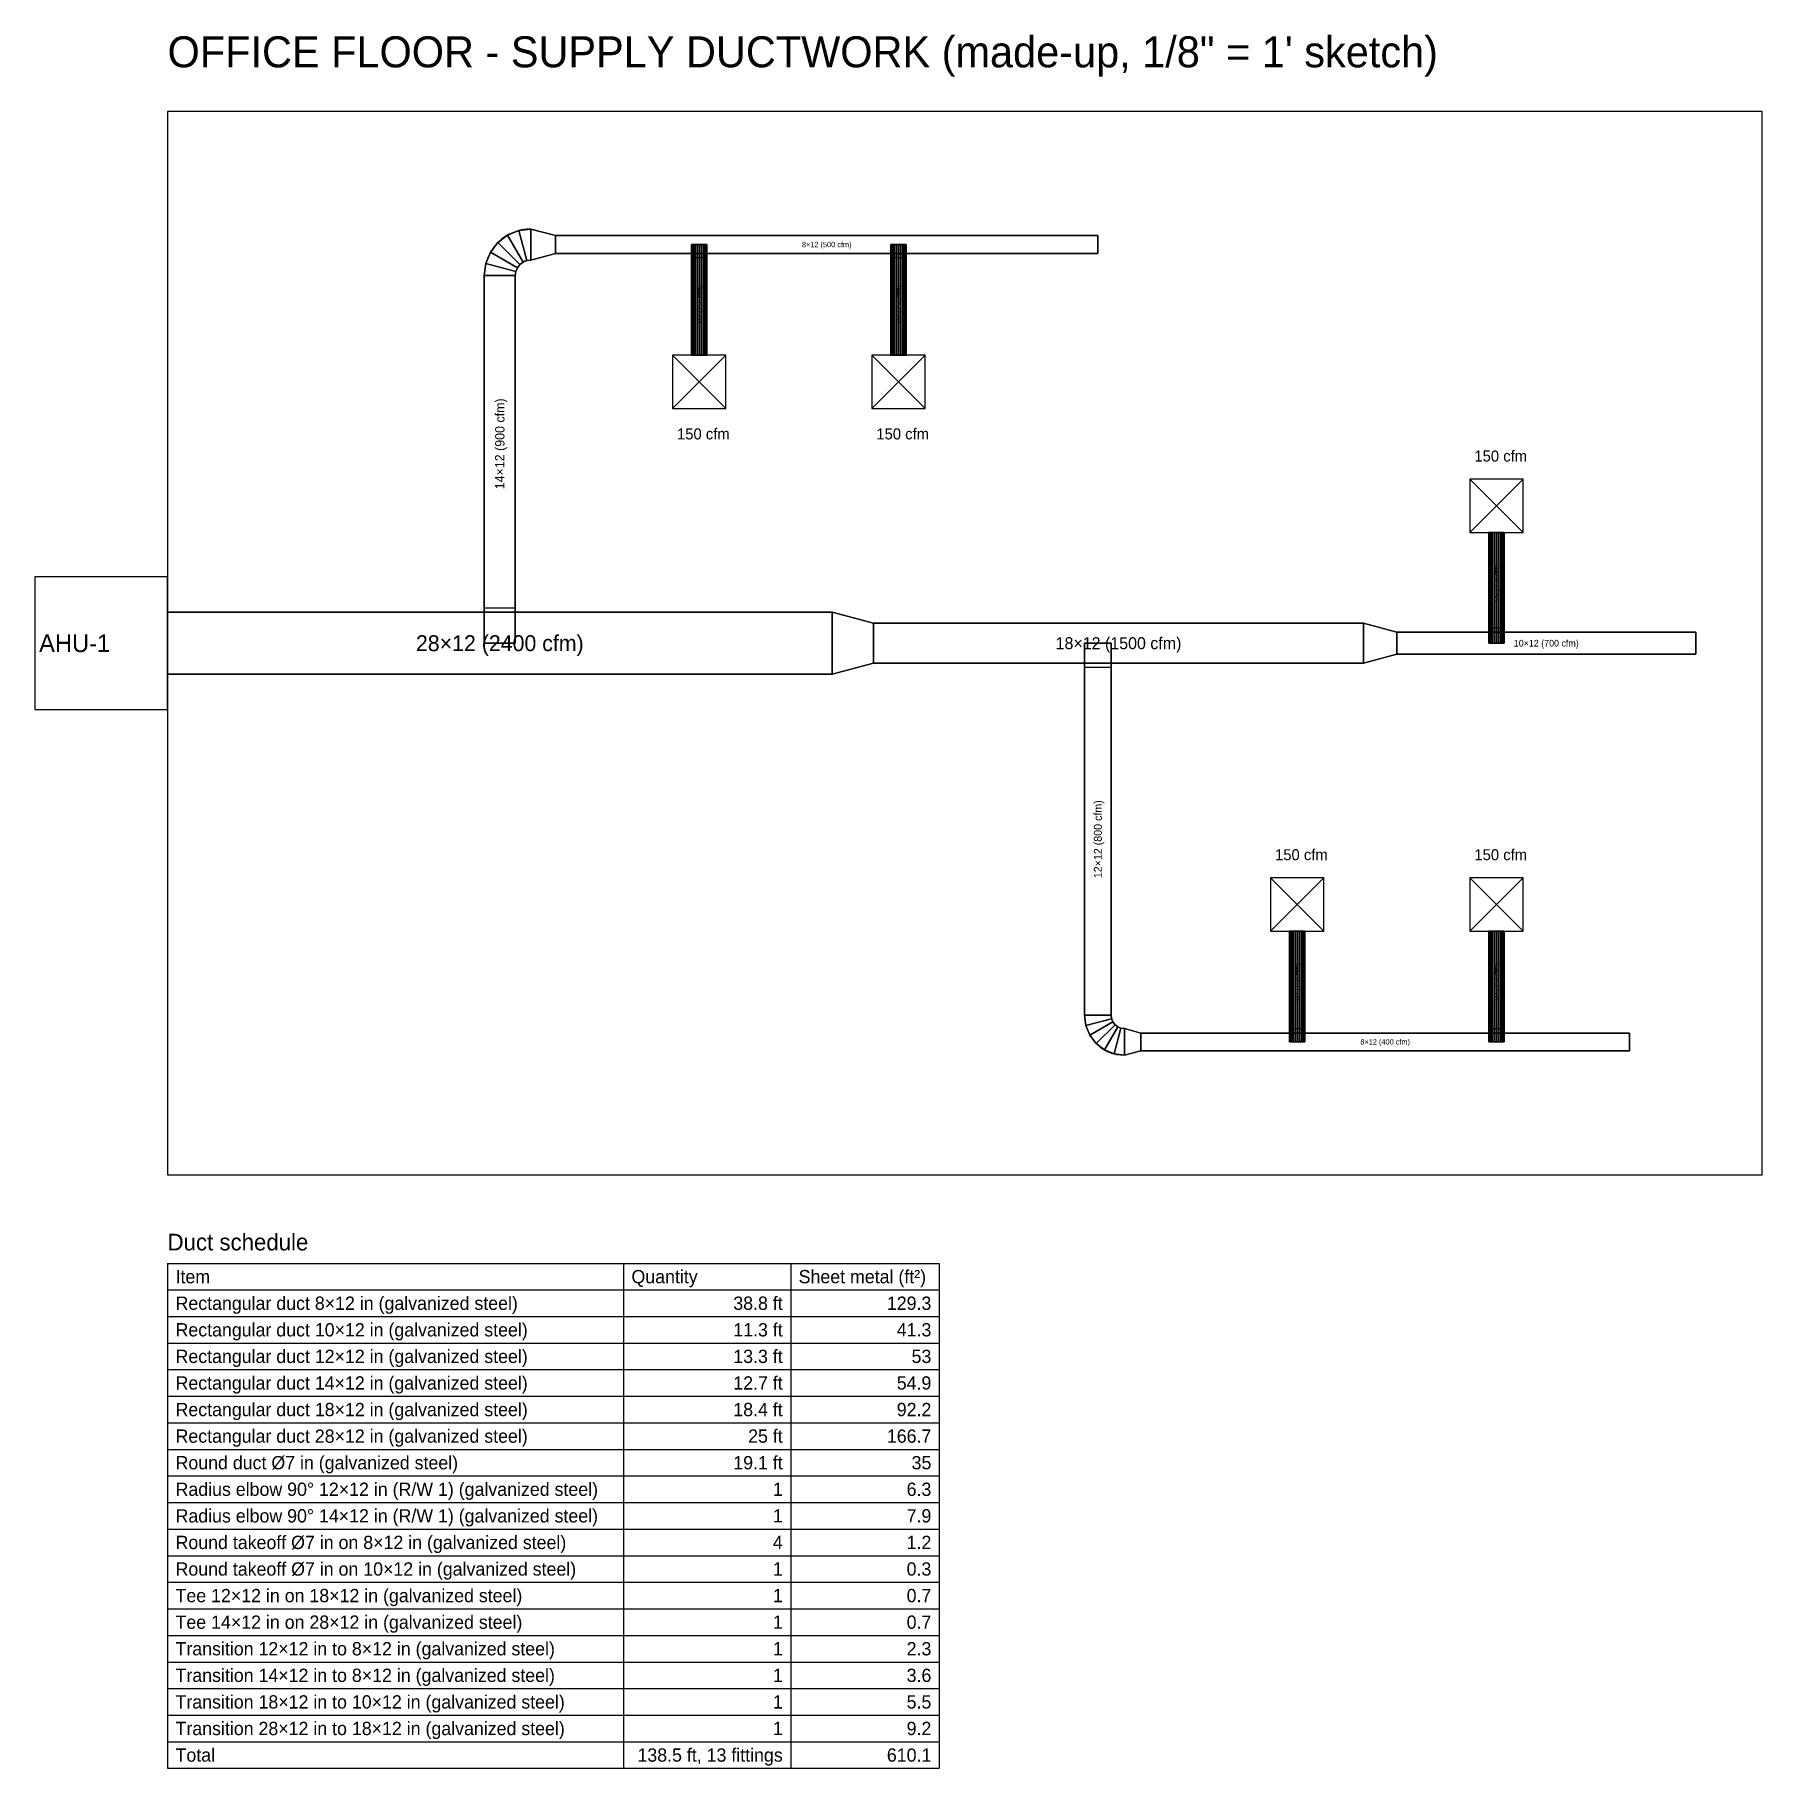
# Model space of a CAD drawing. Header units: inches. Extents: x -60 to 720, y -268 to 515.
import ezdxf
from ezdxf.enums import TextEntityAlignment as Align

# ---------------------------------------------------------------- set-up
doc = ezdxf.new("R2010")
doc.units = ezdxf.units.IN
doc.header["$MEASUREMENT"] = 0
for name, color, linetype in [('CC-3D', 8, 'Continuous'), ('M-ANNO-SCHD', 7, 'Continuous'), ('M-HVAC-SUPP', 7, 'Continuous')]:
    doc.layers.add(name, color=color, linetype=linetype)

msp = doc.modelspace()

# ---------------------------------------------------------------- texts
for s, height, p in [('OFFICE FLOOR - SUPPLY DUCTWORK (made-up, 1/8" = 1\' sketch)', 14, (0, 500)), ('150 cfm', 5, (230, 332)), ('150 cfm', 5, (320, 332)), ('150 cfm', 5, (590, 322)), ('AHU-1', 8, (-58, 236)), ('150 cfm', 5, (500, 142)), ('150 cfm', 5, (590, 142))]:
    msp.add_text(s, height=height).set_placement(p)

# ---------------------------------------------------------------- blocks, each defined once
blk = doc.blocks.new('*U681B7FF8F28F8484')
at = {"color": 0}
for p, q in [((0, 254), (143, 254)), ((0, 254), (0, 226)), ((157, 254), (300, 254)), ((300, 254), (300, 226)), ((300, 254), (318.66, 249)), ((318.66, 249), (540, 249)), ((318.66, 249), (318.66, 231)), ((540, 249), (540, 231)), ((540, 249), (554.93, 245)), ((554.93, 245), (596.5, 245)), ((554.93, 245), (554.93, 235)), ((603.5, 245), (690, 245)), ((690, 245), (690, 235)), ((540, 231), (554.93, 235)), ((554.93, 235), (690, 235)), ((300, 226), (318.66, 231)), ((318.66, 231), (414, 231)), ((426, 231), (540, 231)), ((0, 226), (300, 226))]:
    blk.add_line(p, q, dxfattribs=at)
for s, height, p in [('28×12 (2400 cfm)', 7.2, (150, 240)), ('18×12 (1500 cfm)', 5.4, (429.33, 240)), ('10×12 (700 cfm)', 3, (622.46, 240))]:
    blk.add_text(s, height=height, dxfattribs=at).set_placement(p, align=Align.MIDDLE_CENTER)
blk = doc.blocks.new('*UAC4D156C9B43E8F4')
at = {"color": 0}
for p, q in [((164, 427), (175.2, 424)), ((164, 427), (164, 413)), ((175.2, 424), (420, 424)), ((175.2, 424), (175.2, 416)), ((420, 424), (420, 416)), ((164, 413), (175.2, 416)), ((175.2, 416), (236.5, 416)), ((243.5, 416), (326.5, 416)), ((333.5, 416), (420, 416)), ((143, 254), (143, 406)), ((143, 406), (157, 406)), ((157, 254), (157, 406)), ((143, 256), (157, 256)), ((143, 254), (157, 254))]:
    blk.add_line(p, q, dxfattribs=at)
for radius in [21, 7]:
    blk.add_arc((164, 406), radius, 90, 180, dxfattribs=at)
blk.add_text('8×12 (500 cfm)', height=2.4, dxfattribs=at).set_placement((297.6, 420), align=Align.MIDDLE_CENTER)
blk.add_text('14×12 (900 cfm)', height=4.2, rotation=90, dxfattribs=at).set_placement((150, 330), align=Align.MIDDLE_CENTER)
blk = doc.blocks.new('*UF11EA54851802EC7')
at = {"color": 0}
for p, q in [((414, 231), (414, 72)), ((426, 231), (414, 231)), ((426, 229), (414, 229)), ((426, 231), (426, 72)), ((426, 72), (414, 72)), ((432, 66), (439.46, 64)), ((432, 66), (432, 54)), ((439.46, 64), (506.5, 64)), ((439.46, 64), (439.46, 56)), ((513.5, 64), (596.5, 64)), ((603.5, 64), (660, 64)), ((660, 64), (660, 56)), ((432, 54), (439.46, 56)), ((439.46, 56), (660, 56))]:
    blk.add_line(p, q, dxfattribs=at)
for radius in [18, 6]:
    blk.add_arc((432, 72), radius, 180, 270, dxfattribs=at)
blk.add_text('12×12 (800 cfm)', height=3.6, rotation=90, dxfattribs=at).set_placement((420, 151.5), align=Align.MIDDLE_CENTER)
blk.add_text('8×12 (400 cfm)', height=2.4, dxfattribs=at).set_placement((549.73, 60), align=Align.MIDDLE_CENTER)
blk = doc.blocks.new('*U1AB23F2C7C8F91E9')
at = {"color": 0}
for p, q in [((236.5, 416), (236.5, 370)), ((243.5, 416), (236.5, 416)), ((243.5, 416), (243.5, 370)), ((243.5, 414), (236.5, 414)), ((243.5, 370), (236.5, 370))]:
    blk.add_line(p, q, dxfattribs=at)
blk.add_text('Ø7 (150 cfm)', height=2.1, rotation=90, dxfattribs=at).set_placement((240, 393), align=Align.MIDDLE_CENTER)
blk = doc.blocks.new('*UD22CA19E9F7AAC5F')
at = {"color": 0}
for p, q in [((326.5, 416), (326.5, 370)), ((333.5, 416), (326.5, 416)), ((333.5, 416), (333.5, 370)), ((333.5, 414), (326.5, 414)), ((333.5, 370), (326.5, 370))]:
    blk.add_line(p, q, dxfattribs=at)
blk.add_text('Ø7 (150 cfm)', height=2.1, rotation=90, dxfattribs=at).set_placement((330, 393), align=Align.MIDDLE_CENTER)
blk = doc.blocks.new('*U91A4DC4C8B78E0E8')
at = {"color": 0}
for p, q in [((506.5, 64), (506.5, 110)), ((506.5, 110), (513.5, 110)), ((513.5, 64), (513.5, 110)), ((506.5, 66), (513.5, 66)), ((506.5, 64), (513.5, 64))]:
    blk.add_line(p, q, dxfattribs=at)
blk.add_text('Ø7 (150 cfm)', height=2.1, rotation=90, dxfattribs=at).set_placement((510, 87), align=Align.MIDDLE_CENTER)
blk = doc.blocks.new('*U85BD1D254591C911')
at = {"color": 0}
for p, q in [((596.5, 64), (596.5, 110)), ((596.5, 110), (603.5, 110)), ((603.5, 64), (603.5, 110)), ((596.5, 66), (603.5, 66)), ((596.5, 64), (603.5, 64))]:
    blk.add_line(p, q, dxfattribs=at)
blk.add_text('Ø7 (150 cfm)', height=2.1, rotation=90, dxfattribs=at).set_placement((600, 87), align=Align.MIDDLE_CENTER)
blk = doc.blocks.new('*U4E5C5C44CD7002D6')
at = {"color": 0}
for p, q in [((596.5, 245), (596.5, 290)), ((596.5, 290), (603.5, 290)), ((603.5, 245), (603.5, 290)), ((596.5, 247), (603.5, 247)), ((596.5, 245), (603.5, 245))]:
    blk.add_line(p, q, dxfattribs=at)
blk.add_text('Ø7 (150 cfm)', height=2.1, rotation=90, dxfattribs=at).set_placement((600, 267.5), align=Align.MIDDLE_CENTER)
blk = doc.blocks.new('*U10496804FF9A139F')
at = {"color": 0}
for p, q in [((0, 0), (348.43, 0)), ((0, 0), (0, -228)), ((205.84, 0), (205.84, -228)), ((281.32, 0), (281.32, -228)), ((348.43, 0), (348.43, -228)), ((0, -12), (348.43, -12)), ((0, -24), (348.43, -24)), ((0, -36), (348.43, -36)), ((0, -48), (348.43, -48)), ((0, -60), (348.43, -60)), ((0, -72), (348.43, -72)), ((0, -84), (348.43, -84)), ((0, -96), (348.43, -96)), ((0, -108), (348.43, -108)), ((0, -120), (348.43, -120)), ((0, -132), (348.43, -132)), ((0, -144), (348.43, -144)), ((0, -156), (348.43, -156)), ((0, -168), (348.43, -168)), ((0, -180), (348.43, -180)), ((0, -192), (348.43, -192)), ((0, -204), (348.43, -204)), ((0, -216), (348.43, -216)), ((0, -228), (348.43, -228))]:
    blk.add_line(p, q, dxfattribs=at)
blk.add_text('Duct schedule', height=7.5, dxfattribs=at).set_placement((0, 3.6), align=Align.BOTTOM_LEFT)
for s, p in [('Item', (3.6, -6)), ('Quantity', (209.44, -6)), ('Sheet metal (ft²)', (284.92, -6)), ('Rectangular duct 8×12 in (galvanized steel)', (3.6, -18)), ('Rectangular duct 10×12 in (galvanized steel)', (3.6, -30)), ('Rectangular duct 12×12 in (galvanized steel)', (3.6, -42)), ('Rectangular duct 14×12 in (galvanized steel)', (3.6, -54)), ('Rectangular duct 18×12 in (galvanized steel)', (3.6, -66)), ('Rectangular duct 28×12 in (galvanized steel)', (3.6, -78)), ('Round duct Ø7 in (galvanized steel)', (3.6, -90)), ('Radius elbow 90° 12×12 in (R/W 1) (galvanized steel)', (3.6, -102)), ('Radius elbow 90° 14×12 in (R/W 1) (galvanized steel)', (3.6, -114)), ('Round takeoff Ø7 in on 8×12 in (galvanized steel)', (3.6, -126)), ('Round takeoff Ø7 in on 10×12 in (galvanized steel)', (3.6, -138)), ('Tee 12×12 in on 18×12 in (galvanized steel)', (3.6, -150)), ('Tee 14×12 in on 28×12 in (galvanized steel)', (3.6, -162)), ('Transition 12×12 in to 8×12 in (galvanized steel)', (3.6, -174)), ('Transition 14×12 in to 8×12 in (galvanized steel)', (3.6, -186)), ('Transition 18×12 in to 10×12 in (galvanized steel)', (3.6, -198)), ('Transition 28×12 in to 18×12 in (galvanized steel)', (3.6, -210)), ('Total', (3.6, -222))]:
    blk.add_text(s, height=6, dxfattribs=at).set_placement(p, align=Align.MIDDLE_LEFT)
for s, p in [('38.8 ft', (277.72, -18)), ('129.3', (344.83, -18)), ('11.3 ft', (277.72, -30)), ('41.3', (344.83, -30)), ('13.3 ft', (277.72, -42)), ('53', (344.83, -42)), ('12.7 ft', (277.72, -54)), ('54.9', (344.83, -54)), ('18.4 ft', (277.72, -66)), ('92.2', (344.83, -66)), ('25 ft', (277.72, -78)), ('166.7', (344.83, -78)), ('19.1 ft', (277.72, -90)), ('35', (344.83, -90)), ('1', (277.72, -102)), ('6.3', (344.83, -102)), ('1', (277.72, -114)), ('7.9', (344.83, -114)), ('4', (277.72, -126)), ('1.2', (344.83, -126)), ('1', (277.72, -138)), ('0.3', (344.83, -138)), ('1', (277.72, -150)), ('0.7', (344.83, -150)), ('1', (277.72, -162)), ('0.7', (344.83, -162)), ('1', (277.72, -174)), ('2.3', (344.83, -174)), ('1', (277.72, -186)), ('3.6', (344.83, -186)), ('1', (277.72, -198)), ('5.5', (344.83, -198)), ('1', (277.72, -210)), ('9.2', (344.83, -210)), ('138.5 ft, 13 fittings', (277.72, -222)), ('610.1', (344.83, -222))]:
    blk.add_text(s, height=6, dxfattribs=at).set_placement(p, align=Align.MIDDLE_RIGHT)

# ---------------------------------------------------------------- linework, layer by layer
for p, q in [((228, 346), (252, 370)), ((228, 370), (252, 346)), ((318, 346), (342, 370)), ((318, 370), (342, 346)), ((588, 290), (612, 314)), ((588, 314), (612, 290)), ((498, 110), (522, 134)), ((498, 134), (522, 110)), ((588, 110), (612, 134)), ((588, 134), (612, 110))]:
    msp.add_line(p, q)
at = {"flags": 128}
for points in [[(0, 0), (720, 0), (720, 480), (0, 480)], [(228, 346), (252, 346), (252, 370), (228, 370)], [(318, 346), (342, 346), (342, 370), (318, 370)], [(588, 290), (612, 290), (612, 314), (588, 314)], [(-60, 210), (0, 210), (0, 270), (-60, 270)], [(498, 110), (522, 110), (522, 134), (498, 134)], [(588, 110), (612, 110), (612, 134), (588, 134)]]:
    msp.add_lwpolyline(points, close=True, dxfattribs=at)
at = {"layer": 'CC-3D'}
for points in [[(159.05, 410.95, 108), (149.15, 420.85, 108), (153.5, 424.19, 108), (160.5, 412.06, 108)], [(149.15, 420.85, 108), (149.15, 420.85, 120), (153.5, 424.19, 120), (153.5, 424.19, 108)], [(149.15, 420.85, 120), (159.05, 410.95, 120), (160.5, 412.06, 120), (153.5, 424.19, 120)], [(160.5, 412.06, 108), (153.5, 424.19, 108), (158.56, 426.28, 108), (162.19, 412.76, 108)], [(153.5, 424.19, 108), (153.5, 424.19, 120), (158.56, 426.28, 120), (158.56, 426.28, 108)], [(153.5, 424.19, 120), (160.5, 412.06, 120), (162.19, 412.76, 120), (158.56, 426.28, 120)], [(162.19, 412.76, 108), (158.56, 426.28, 108), (164, 427, 108), (164, 413, 108)], [(158.56, 426.28, 108), (158.56, 426.28, 120), (164, 427, 120), (164, 427, 108)], [(158.56, 426.28, 120), (162.19, 412.76, 120), (164, 413, 120), (164, 427, 120)], [(164, 413, 108), (164, 427, 108), (175.2, 424, 108), (175.2, 416, 108)], [(164, 427, 108), (164, 427, 120), (175.2, 424, 120), (175.2, 424, 108)], [(164, 427, 120), (164, 413, 120), (175.2, 416, 120), (175.2, 424, 120)], [(175.2, 416, 108), (175.2, 424, 108), (420, 424, 108), (420, 416, 108)], [(175.2, 424, 108), (175.2, 424, 120), (420, 424, 120), (420, 424, 108)], [(175.2, 424, 120), (175.2, 416, 120), (420, 416, 120), (420, 424, 120)], [(420, 416, 108), (420, 424, 108), (420, 424, 120), (420, 416, 120)], [(157.24, 407.81, 108), (143.72, 411.44, 108), (145.81, 416.5, 108), (157.94, 409.5, 108)], [(143.72, 411.44, 108), (143.72, 411.44, 120), (145.81, 416.5, 120), (145.81, 416.5, 108)], [(143.72, 411.44, 120), (157.24, 407.81, 120), (157.94, 409.5, 120), (145.81, 416.5, 120)], [(157.94, 409.5, 108), (145.81, 416.5, 108), (149.15, 420.85, 108), (159.05, 410.95, 108)], [(145.81, 416.5, 108), (145.81, 416.5, 120), (149.15, 420.85, 120), (149.15, 420.85, 108)], [(145.81, 416.5, 120), (157.94, 409.5, 120), (159.05, 410.95, 120), (149.15, 420.85, 120)], [(164, 413, 120), (164, 413, 108), (175.2, 416, 108), (175.2, 416, 120)], [(175.2, 416, 120), (175.2, 416, 108), (420, 416, 108), (420, 416, 120)], [(236.62, 420, 112.41), (236.5, 420, 111.5), (236.5, 370, 111.5), (236.62, 370, 112.41)], [(236.5, 420, 111.5), (236.62, 420, 110.59), (236.62, 370, 110.59), (236.5, 370, 111.5)], [(236.97, 420, 113.25), (236.62, 420, 112.41), (236.62, 370, 112.41), (236.97, 370, 113.25)], [(236.62, 420, 110.59), (236.97, 420, 109.75), (236.97, 370, 109.75), (236.62, 370, 110.59)], [(237.53, 420, 113.97), (236.97, 420, 113.25), (236.97, 370, 113.25), (237.53, 370, 113.97)], [(236.97, 420, 109.75), (237.53, 420, 109.03), (237.53, 370, 109.03), (236.97, 370, 109.75)], [(237.53, 420, 109.03), (238.25, 420, 108.47), (238.25, 370, 108.47), (237.53, 370, 109.03)], [(238.25, 420, 114.53), (237.53, 420, 113.97), (237.53, 370, 113.97), (238.25, 370, 114.53)], [(238.25, 420, 108.47), (239.09, 420, 108.12), (239.09, 370, 108.12), (238.25, 370, 108.47)], [(239.09, 420, 114.88), (238.25, 420, 114.53), (238.25, 370, 114.53), (239.09, 370, 114.88)], [(239.09, 420, 108.12), (240, 420, 108), (240, 370, 108), (239.09, 370, 108.12)], [(240, 420, 115), (239.09, 420, 114.88), (239.09, 370, 114.88), (240, 370, 115)], [(240, 420, 108), (240.91, 420, 108.12), (240.91, 370, 108.12), (240, 370, 108)], [(240.91, 420, 114.88), (240, 420, 115), (240, 370, 115), (240.91, 370, 114.88)], [(240.91, 420, 108.12), (241.75, 420, 108.47), (241.75, 370, 108.47), (240.91, 370, 108.12)], [(241.75, 420, 114.53), (240.91, 420, 114.88), (240.91, 370, 114.88), (241.75, 370, 114.53)], [(241.75, 420, 108.47), (242.47, 420, 109.03), (242.47, 370, 109.03), (241.75, 370, 108.47)], [(242.47, 420, 113.97), (241.75, 420, 114.53), (241.75, 370, 114.53), (242.47, 370, 113.97)], [(242.47, 420, 109.03), (243.03, 420, 109.75), (243.03, 370, 109.75), (242.47, 370, 109.03)], [(243.03, 420, 113.25), (242.47, 420, 113.97), (242.47, 370, 113.97), (243.03, 370, 113.25)], [(243.03, 420, 109.75), (243.38, 420, 110.59), (243.38, 370, 110.59), (243.03, 370, 109.75)], [(243.38, 420, 112.41), (243.03, 420, 113.25), (243.03, 370, 113.25), (243.38, 370, 112.41)], [(243.38, 420, 110.59), (243.5, 420, 111.5), (243.5, 370, 111.5), (243.38, 370, 110.59)], [(243.5, 420, 111.5), (243.38, 420, 112.41), (243.38, 370, 112.41), (243.5, 370, 111.5)], [(326.62, 420, 112.41), (326.5, 420, 111.5), (326.5, 370, 111.5), (326.62, 370, 112.41)], [(326.5, 420, 111.5), (326.62, 420, 110.59), (326.62, 370, 110.59), (326.5, 370, 111.5)], [(326.97, 420, 113.25), (326.62, 420, 112.41), (326.62, 370, 112.41), (326.97, 370, 113.25)], [(326.62, 420, 110.59), (326.97, 420, 109.75), (326.97, 370, 109.75), (326.62, 370, 110.59)], [(327.53, 420, 113.97), (326.97, 420, 113.25), (326.97, 370, 113.25), (327.53, 370, 113.97)], [(326.97, 420, 109.75), (327.53, 420, 109.03), (327.53, 370, 109.03), (326.97, 370, 109.75)], [(327.53, 420, 109.03), (328.25, 420, 108.47), (328.25, 370, 108.47), (327.53, 370, 109.03)], [(328.25, 420, 114.53), (327.53, 420, 113.97), (327.53, 370, 113.97), (328.25, 370, 114.53)], [(328.25, 420, 108.47), (329.09, 420, 108.12), (329.09, 370, 108.12), (328.25, 370, 108.47)], [(329.09, 420, 114.88), (328.25, 420, 114.53), (328.25, 370, 114.53), (329.09, 370, 114.88)], [(329.09, 420, 108.12), (330, 420, 108), (330, 370, 108), (329.09, 370, 108.12)], [(330, 420, 115), (329.09, 420, 114.88), (329.09, 370, 114.88), (330, 370, 115)], [(330, 420, 108), (330.91, 420, 108.12), (330.91, 370, 108.12), (330, 370, 108)], [(330.91, 420, 114.88), (330, 420, 115), (330, 370, 115), (330.91, 370, 114.88)], [(330.91, 420, 108.12), (331.75, 420, 108.47), (331.75, 370, 108.47), (330.91, 370, 108.12)], [(331.75, 420, 114.53), (330.91, 420, 114.88), (330.91, 370, 114.88), (331.75, 370, 114.53)], [(331.75, 420, 108.47), (332.47, 420, 109.03), (332.47, 370, 109.03), (331.75, 370, 108.47)], [(332.47, 420, 113.97), (331.75, 420, 114.53), (331.75, 370, 114.53), (332.47, 370, 113.97)], [(332.47, 420, 109.03), (333.03, 420, 109.75), (333.03, 370, 109.75), (332.47, 370, 109.03)], [(333.03, 420, 113.25), (332.47, 420, 113.97), (332.47, 370, 113.97), (333.03, 370, 113.25)], [(333.03, 420, 109.75), (333.38, 420, 110.59), (333.38, 370, 110.59), (333.03, 370, 109.75)], [(333.38, 420, 112.41), (333.03, 420, 113.25), (333.03, 370, 113.25), (333.38, 370, 112.41)], [(333.38, 420, 110.59), (333.5, 420, 111.5), (333.5, 370, 111.5), (333.38, 370, 110.59)], [(333.5, 420, 111.5), (333.38, 420, 112.41), (333.38, 370, 112.41), (333.5, 370, 111.5)], [(157, 406, 108), (143, 406, 108), (143.72, 411.44, 108), (157.24, 407.81, 108)], [(143, 406, 108), (143, 406, 120), (143.72, 411.44, 120), (143.72, 411.44, 108)], [(143, 406, 120), (157, 406, 120), (157.24, 407.81, 120), (143.72, 411.44, 120)], [(157, 406, 120), (157, 406, 108), (157.24, 407.81, 108), (157.24, 407.81, 120)], [(157.24, 407.81, 120), (157.24, 407.81, 108), (157.94, 409.5, 108), (157.94, 409.5, 120)], [(157.94, 409.5, 120), (157.94, 409.5, 108), (159.05, 410.95, 108), (159.05, 410.95, 120)], [(159.05, 410.95, 120), (159.05, 410.95, 108), (160.5, 412.06, 108), (160.5, 412.06, 120)], [(160.5, 412.06, 120), (160.5, 412.06, 108), (162.19, 412.76, 108), (162.19, 412.76, 120)], [(162.19, 412.76, 120), (162.19, 412.76, 108), (164, 413, 108), (164, 413, 120)], [(157, 240, 108), (143, 240, 108), (143, 406, 108), (157, 406, 108)], [(143, 240, 108), (143, 240, 120), (143, 406, 120), (143, 406, 108)], [(143, 240, 120), (157, 240, 120), (157, 406, 120), (143, 406, 120)], [(157, 240, 120), (157, 240, 108), (157, 406, 108), (157, 406, 120)], [(596.62, 240, 110.59), (596.5, 240, 111.5), (596.5, 290, 111.5), (596.62, 290, 110.59)], [(596.5, 240, 111.5), (596.62, 240, 112.41), (596.62, 290, 112.41), (596.5, 290, 111.5)], [(596.97, 240, 109.75), (596.62, 240, 110.59), (596.62, 290, 110.59), (596.97, 290, 109.75)], [(596.62, 240, 112.41), (596.97, 240, 113.25), (596.97, 290, 113.25), (596.62, 290, 112.41)], [(597.53, 240, 109.03), (596.97, 240, 109.75), (596.97, 290, 109.75), (597.53, 290, 109.03)], [(596.97, 240, 113.25), (597.53, 240, 113.97), (597.53, 290, 113.97), (596.97, 290, 113.25)], [(598.25, 240, 108.47), (597.53, 240, 109.03), (597.53, 290, 109.03), (598.25, 290, 108.47)], [(597.53, 240, 113.97), (598.25, 240, 114.53), (598.25, 290, 114.53), (597.53, 290, 113.97)], [(599.09, 240, 108.12), (598.25, 240, 108.47), (598.25, 290, 108.47), (599.09, 290, 108.12)], [(598.25, 240, 114.53), (599.09, 240, 114.88), (599.09, 290, 114.88), (598.25, 290, 114.53)], [(600, 240, 108), (599.09, 240, 108.12), (599.09, 290, 108.12), (600, 290, 108)], [(599.09, 240, 114.88), (600, 240, 115), (600, 290, 115), (599.09, 290, 114.88)], [(600.91, 240, 108.12), (600, 240, 108), (600, 290, 108), (600.91, 290, 108.12)], [(600, 240, 115), (600.91, 240, 114.88), (600.91, 290, 114.88), (600, 290, 115)], [(601.75, 240, 108.47), (600.91, 240, 108.12), (600.91, 290, 108.12), (601.75, 290, 108.47)], [(600.91, 240, 114.88), (601.75, 240, 114.53), (601.75, 290, 114.53), (600.91, 290, 114.88)], [(602.47, 240, 109.03), (601.75, 240, 108.47), (601.75, 290, 108.47), (602.47, 290, 109.03)], [(601.75, 240, 114.53), (602.47, 240, 113.97), (602.47, 290, 113.97), (601.75, 290, 114.53)], [(602.47, 240, 113.97), (603.03, 240, 113.25), (603.03, 290, 113.25), (602.47, 290, 113.97)], [(603.03, 240, 109.75), (602.47, 240, 109.03), (602.47, 290, 109.03), (603.03, 290, 109.75)], [(603.03, 240, 113.25), (603.38, 240, 112.41), (603.38, 290, 112.41), (603.03, 290, 113.25)], [(603.38, 240, 110.59), (603.03, 240, 109.75), (603.03, 290, 109.75), (603.38, 290, 110.59)], [(603.38, 240, 112.41), (603.5, 240, 111.5), (603.5, 290, 111.5), (603.38, 290, 112.41)], [(603.5, 240, 111.5), (603.38, 240, 110.59), (603.38, 290, 110.59), (603.5, 290, 111.5)], [(0, 226, 108), (0, 254, 108), (300, 254, 108), (300, 226, 108)], [(0, 254, 108), (0, 254, 120), (300, 254, 120), (300, 254, 108)], [(0, 254, 120), (0, 226, 120), (300, 226, 120), (300, 254, 120)], [(0, 226, 120), (0, 254, 120), (0, 254, 108), (0, 226, 108)], [(300, 226, 108), (300, 254, 108), (318.66, 249, 108), (318.66, 231, 108)], [(300, 254, 108), (300, 254, 120), (318.66, 249, 120), (318.66, 249, 108)], [(300, 254, 120), (300, 226, 120), (318.66, 231, 120), (318.66, 249, 120)], [(318.66, 231, 108), (318.66, 249, 108), (540, 249, 108), (540, 231, 108)], [(318.66, 249, 108), (318.66, 249, 120), (540, 249, 120), (540, 249, 108)], [(318.66, 249, 120), (318.66, 231, 120), (540, 231, 120), (540, 249, 120)], [(540, 231, 108), (540, 249, 108), (554.93, 245, 108), (554.93, 235, 108)], [(540, 249, 108), (540, 249, 120), (554.93, 245, 120), (554.93, 245, 108)], [(540, 249, 120), (540, 231, 120), (554.93, 235, 120), (554.93, 245, 120)], [(554.93, 235, 108), (554.93, 245, 108), (690, 245, 108), (690, 235, 108)], [(554.93, 245, 108), (554.93, 245, 120), (690, 245, 120), (690, 245, 108)], [(554.93, 245, 120), (554.93, 235, 120), (690, 235, 120), (690, 245, 120)], [(690, 235, 108), (690, 245, 108), (690, 245, 120), (690, 235, 120)], [(157, 240, 120), (143, 240, 120), (143, 240, 108), (157, 240, 108)], [(414, 240, 108), (426, 240, 108), (426, 72, 108), (414, 72, 108)], [(426, 240, 120), (414, 240, 120), (414, 72, 120), (426, 72, 120)], [(414, 240, 120), (414, 240, 108), (414, 72, 108), (414, 72, 120)], [(414, 240, 120), (426, 240, 120), (426, 240, 108), (414, 240, 108)], [(426, 240, 108), (426, 240, 120), (426, 72, 120), (426, 72, 108)], [(540, 231, 120), (540, 231, 108), (554.93, 235, 108), (554.93, 235, 120)], [(554.93, 235, 120), (554.93, 235, 108), (690, 235, 108), (690, 235, 120)], [(300, 226, 120), (300, 226, 108), (318.66, 231, 108), (318.66, 231, 120)], [(318.66, 231, 120), (318.66, 231, 108), (540, 231, 108), (540, 231, 120)], [(0, 226, 120), (0, 226, 108), (300, 226, 108), (300, 226, 120)], [(506.62, 60, 110.59), (506.5, 60, 111.5), (506.5, 110, 111.5), (506.62, 110, 110.59)], [(506.5, 60, 111.5), (506.62, 60, 112.41), (506.62, 110, 112.41), (506.5, 110, 111.5)], [(506.97, 60, 109.75), (506.62, 60, 110.59), (506.62, 110, 110.59), (506.97, 110, 109.75)], [(506.62, 60, 112.41), (506.97, 60, 113.25), (506.97, 110, 113.25), (506.62, 110, 112.41)], [(507.53, 60, 109.03), (506.97, 60, 109.75), (506.97, 110, 109.75), (507.53, 110, 109.03)], [(506.97, 60, 113.25), (507.53, 60, 113.97), (507.53, 110, 113.97), (506.97, 110, 113.25)], [(508.25, 60, 108.47), (507.53, 60, 109.03), (507.53, 110, 109.03), (508.25, 110, 108.47)], [(507.53, 60, 113.97), (508.25, 60, 114.53), (508.25, 110, 114.53), (507.53, 110, 113.97)], [(509.09, 60, 108.12), (508.25, 60, 108.47), (508.25, 110, 108.47), (509.09, 110, 108.12)], [(508.25, 60, 114.53), (509.09, 60, 114.88), (509.09, 110, 114.88), (508.25, 110, 114.53)], [(510, 60, 108), (509.09, 60, 108.12), (509.09, 110, 108.12), (510, 110, 108)], [(509.09, 60, 114.88), (510, 60, 115), (510, 110, 115), (509.09, 110, 114.88)], [(510.91, 60, 108.12), (510, 60, 108), (510, 110, 108), (510.91, 110, 108.12)], [(510, 60, 115), (510.91, 60, 114.88), (510.91, 110, 114.88), (510, 110, 115)], [(511.75, 60, 108.47), (510.91, 60, 108.12), (510.91, 110, 108.12), (511.75, 110, 108.47)], [(510.91, 60, 114.88), (511.75, 60, 114.53), (511.75, 110, 114.53), (510.91, 110, 114.88)], [(512.47, 60, 109.03), (511.75, 60, 108.47), (511.75, 110, 108.47), (512.47, 110, 109.03)], [(511.75, 60, 114.53), (512.47, 60, 113.97), (512.47, 110, 113.97), (511.75, 110, 114.53)], [(512.47, 60, 113.97), (513.03, 60, 113.25), (513.03, 110, 113.25), (512.47, 110, 113.97)], [(513.03, 60, 109.75), (512.47, 60, 109.03), (512.47, 110, 109.03), (513.03, 110, 109.75)], [(513.03, 60, 113.25), (513.38, 60, 112.41), (513.38, 110, 112.41), (513.03, 110, 113.25)], [(513.38, 60, 110.59), (513.03, 60, 109.75), (513.03, 110, 109.75), (513.38, 110, 110.59)], [(513.38, 60, 112.41), (513.5, 60, 111.5), (513.5, 110, 111.5), (513.38, 110, 112.41)], [(513.5, 60, 111.5), (513.38, 60, 110.59), (513.38, 110, 110.59), (513.5, 110, 111.5)], [(596.62, 60, 110.59), (596.5, 60, 111.5), (596.5, 110, 111.5), (596.62, 110, 110.59)], [(596.5, 60, 111.5), (596.62, 60, 112.41), (596.62, 110, 112.41), (596.5, 110, 111.5)], [(596.97, 60, 109.75), (596.62, 60, 110.59), (596.62, 110, 110.59), (596.97, 110, 109.75)], [(596.62, 60, 112.41), (596.97, 60, 113.25), (596.97, 110, 113.25), (596.62, 110, 112.41)], [(597.53, 60, 109.03), (596.97, 60, 109.75), (596.97, 110, 109.75), (597.53, 110, 109.03)], [(596.97, 60, 113.25), (597.53, 60, 113.97), (597.53, 110, 113.97), (596.97, 110, 113.25)], [(598.25, 60, 108.47), (597.53, 60, 109.03), (597.53, 110, 109.03), (598.25, 110, 108.47)], [(597.53, 60, 113.97), (598.25, 60, 114.53), (598.25, 110, 114.53), (597.53, 110, 113.97)], [(599.09, 60, 108.12), (598.25, 60, 108.47), (598.25, 110, 108.47), (599.09, 110, 108.12)], [(598.25, 60, 114.53), (599.09, 60, 114.88), (599.09, 110, 114.88), (598.25, 110, 114.53)], [(600, 60, 108), (599.09, 60, 108.12), (599.09, 110, 108.12), (600, 110, 108)], [(599.09, 60, 114.88), (600, 60, 115), (600, 110, 115), (599.09, 110, 114.88)], [(600.91, 60, 108.12), (600, 60, 108), (600, 110, 108), (600.91, 110, 108.12)], [(600, 60, 115), (600.91, 60, 114.88), (600.91, 110, 114.88), (600, 110, 115)], [(601.75, 60, 108.47), (600.91, 60, 108.12), (600.91, 110, 108.12), (601.75, 110, 108.47)], [(600.91, 60, 114.88), (601.75, 60, 114.53), (601.75, 110, 114.53), (600.91, 110, 114.88)], [(602.47, 60, 109.03), (601.75, 60, 108.47), (601.75, 110, 108.47), (602.47, 110, 109.03)], [(601.75, 60, 114.53), (602.47, 60, 113.97), (602.47, 110, 113.97), (601.75, 110, 114.53)], [(602.47, 60, 113.97), (603.03, 60, 113.25), (603.03, 110, 113.25), (602.47, 110, 113.97)], [(603.03, 60, 109.75), (602.47, 60, 109.03), (602.47, 110, 109.03), (603.03, 110, 109.75)], [(603.03, 60, 113.25), (603.38, 60, 112.41), (603.38, 110, 112.41), (603.03, 110, 113.25)], [(603.38, 60, 110.59), (603.03, 60, 109.75), (603.03, 110, 109.75), (603.38, 110, 110.59)], [(603.38, 60, 112.41), (603.5, 60, 111.5), (603.5, 110, 111.5), (603.38, 110, 112.41)], [(603.5, 60, 111.5), (603.38, 60, 110.59), (603.38, 110, 110.59), (603.5, 110, 111.5)], [(414, 72, 108), (426, 72, 108), (426.2, 70.45, 108), (414.61, 67.34, 108)], [(426, 72, 120), (414, 72, 120), (414.61, 67.34, 120), (426.2, 70.45, 120)], [(414, 72, 120), (414, 72, 108), (414.61, 67.34, 108), (414.61, 67.34, 120)], [(414.61, 67.34, 108), (426.2, 70.45, 108), (426.8, 69, 108), (416.41, 63, 108)], [(426.2, 70.45, 120), (414.61, 67.34, 120), (416.41, 63, 120), (426.8, 69, 120)], [(426, 72, 108), (426, 72, 120), (426.2, 70.45, 120), (426.2, 70.45, 108)], [(426.2, 70.45, 108), (426.2, 70.45, 120), (426.8, 69, 120), (426.8, 69, 108)], [(414.61, 67.34, 120), (414.61, 67.34, 108), (416.41, 63, 108), (416.41, 63, 120)], [(416.41, 63, 108), (426.8, 69, 108), (427.76, 67.76, 108), (419.27, 59.27, 108)], [(426.8, 69, 120), (416.41, 63, 120), (419.27, 59.27, 120), (427.76, 67.76, 120)], [(416.41, 63, 120), (416.41, 63, 108), (419.27, 59.27, 108), (419.27, 59.27, 120)], [(419.27, 59.27, 108), (427.76, 67.76, 108), (429, 66.8, 108), (423, 56.41, 108)], [(427.76, 67.76, 120), (419.27, 59.27, 120), (423, 56.41, 120), (429, 66.8, 120)], [(423, 56.41, 108), (429, 66.8, 108), (430.45, 66.2, 108), (427.34, 54.61, 108)], [(429, 66.8, 120), (423, 56.41, 120), (427.34, 54.61, 120), (430.45, 66.2, 120)], [(426.8, 69, 108), (426.8, 69, 120), (427.76, 67.76, 120), (427.76, 67.76, 108)], [(427.34, 54.61, 108), (430.45, 66.2, 108), (432, 66, 108), (432, 54, 108)], [(430.45, 66.2, 120), (427.34, 54.61, 120), (432, 54, 120), (432, 66, 120)], [(427.76, 67.76, 108), (427.76, 67.76, 120), (429, 66.8, 120), (429, 66.8, 108)], [(429, 66.8, 108), (429, 66.8, 120), (430.45, 66.2, 120), (430.45, 66.2, 108)], [(430.45, 66.2, 108), (430.45, 66.2, 120), (432, 66, 120), (432, 66, 108)], [(432, 54, 108), (432, 66, 108), (439.46, 64, 108), (439.46, 56, 108)], [(432, 66, 108), (432, 66, 120), (439.46, 64, 120), (439.46, 64, 108)], [(432, 66, 120), (432, 54, 120), (439.46, 56, 120), (439.46, 64, 120)], [(439.46, 56, 108), (439.46, 64, 108), (660, 64, 108), (660, 56, 108)], [(439.46, 64, 108), (439.46, 64, 120), (660, 64, 120), (660, 64, 108)], [(439.46, 64, 120), (439.46, 56, 120), (660, 56, 120), (660, 64, 120)], [(660, 56, 108), (660, 64, 108), (660, 64, 120), (660, 56, 120)], [(419.27, 59.27, 120), (419.27, 59.27, 108), (423, 56.41, 108), (423, 56.41, 120)], [(423, 56.41, 120), (423, 56.41, 108), (427.34, 54.61, 108), (427.34, 54.61, 120)], [(432, 54, 120), (432, 54, 108), (439.46, 56, 108), (439.46, 56, 120)], [(439.46, 56, 120), (439.46, 56, 108), (660, 56, 108), (660, 56, 120)], [(427.34, 54.61, 120), (427.34, 54.61, 108), (432, 54, 108), (432, 54, 120)]]:
    msp.add_3dface(points, dxfattribs=at)
for points, invisible_edges in [([(236.97, 420, 109.75), (236.62, 420, 110.59), (236.5, 420, 111.5)], 8), ([(236.5, 420, 111.5), (236.62, 420, 112.41), (236.97, 420, 113.25)], 8), ([(238.25, 420, 108.47), (236.97, 420, 109.75), (236.5, 420, 111.5)], 11), ([(236.5, 420, 111.5), (236.97, 420, 113.25), (238.25, 420, 114.53)], 11), ([(238.25, 420, 108.47), (236.5, 420, 111.5), (238.25, 420, 114.53)], 11), ([(238.25, 420, 108.47), (237.53, 420, 109.03), (236.97, 420, 109.75)], 8), ([(236.97, 420, 113.25), (237.53, 420, 113.97), (238.25, 420, 114.53)], 8), ([(238.25, 420, 114.53), (239.09, 420, 114.88), (240, 420, 115)], 8), ([(240, 420, 108), (239.09, 420, 108.12), (238.25, 420, 108.47)], 8), ([(238.25, 420, 114.53), (240, 420, 115), (241.75, 420, 114.53)], 11), ([(241.75, 420, 108.47), (240, 420, 108), (238.25, 420, 108.47)], 11), ([(238.25, 420, 114.53), (241.75, 420, 114.53), (243.5, 420, 111.5)], 11), ([(243.5, 420, 111.5), (241.75, 420, 108.47), (238.25, 420, 108.47)], 11), ([(238.25, 420, 108.47), (238.25, 420, 114.53), (243.5, 420, 111.5)], 11), ([(240, 420, 115), (240.91, 420, 114.88), (241.75, 420, 114.53)], 8), ([(241.75, 420, 108.47), (240.91, 420, 108.12), (240, 420, 108)], 8), ([(241.75, 420, 114.53), (242.47, 420, 113.97), (243.03, 420, 113.25)], 8), ([(243.03, 420, 109.75), (242.47, 420, 109.03), (241.75, 420, 108.47)], 8), ([(241.75, 420, 114.53), (243.03, 420, 113.25), (243.5, 420, 111.5)], 11), ([(243.5, 420, 111.5), (243.03, 420, 109.75), (241.75, 420, 108.47)], 11), ([(243.03, 420, 113.25), (243.38, 420, 112.41), (243.5, 420, 111.5)], 8), ([(243.5, 420, 111.5), (243.38, 420, 110.59), (243.03, 420, 109.75)], 8), ([(326.97, 420, 109.75), (326.62, 420, 110.59), (326.5, 420, 111.5)], 8), ([(326.5, 420, 111.5), (326.62, 420, 112.41), (326.97, 420, 113.25)], 8), ([(328.25, 420, 108.47), (326.97, 420, 109.75), (326.5, 420, 111.5)], 11), ([(326.5, 420, 111.5), (326.97, 420, 113.25), (328.25, 420, 114.53)], 11), ([(328.25, 420, 108.47), (326.5, 420, 111.5), (328.25, 420, 114.53)], 11), ([(328.25, 420, 108.47), (327.53, 420, 109.03), (326.97, 420, 109.75)], 8), ([(326.97, 420, 113.25), (327.53, 420, 113.97), (328.25, 420, 114.53)], 8), ([(328.25, 420, 114.53), (329.09, 420, 114.88), (330, 420, 115)], 8), ([(330, 420, 108), (329.09, 420, 108.12), (328.25, 420, 108.47)], 8), ([(328.25, 420, 114.53), (330, 420, 115), (331.75, 420, 114.53)], 11), ([(331.75, 420, 108.47), (330, 420, 108), (328.25, 420, 108.47)], 11), ([(328.25, 420, 114.53), (331.75, 420, 114.53), (333.5, 420, 111.5)], 11), ([(333.5, 420, 111.5), (331.75, 420, 108.47), (328.25, 420, 108.47)], 11), ([(328.25, 420, 108.47), (328.25, 420, 114.53), (333.5, 420, 111.5)], 11), ([(330, 420, 115), (330.91, 420, 114.88), (331.75, 420, 114.53)], 8), ([(331.75, 420, 108.47), (330.91, 420, 108.12), (330, 420, 108)], 8), ([(331.75, 420, 114.53), (332.47, 420, 113.97), (333.03, 420, 113.25)], 8), ([(333.03, 420, 109.75), (332.47, 420, 109.03), (331.75, 420, 108.47)], 8), ([(331.75, 420, 114.53), (333.03, 420, 113.25), (333.5, 420, 111.5)], 11), ([(333.5, 420, 111.5), (333.03, 420, 109.75), (331.75, 420, 108.47)], 11), ([(333.03, 420, 113.25), (333.38, 420, 112.41), (333.5, 420, 111.5)], 8), ([(333.5, 420, 111.5), (333.38, 420, 110.59), (333.03, 420, 109.75)], 8), ([(236.62, 370, 112.41), (236.5, 370, 111.5), (236.62, 370, 110.59)], 8), ([(236.62, 370, 110.59), (236.97, 370, 109.75), (237.53, 370, 109.03)], 8), ([(237.53, 370, 113.97), (236.97, 370, 113.25), (236.62, 370, 112.41)], 8), ([(236.62, 370, 110.59), (237.53, 370, 109.03), (239.09, 370, 108.12)], 11), ([(237.53, 370, 113.97), (236.62, 370, 112.41), (236.62, 370, 110.59)], 11), ([(236.62, 370, 110.59), (239.09, 370, 108.12), (242.47, 370, 109.03)], 11), ([(240.91, 370, 114.88), (237.53, 370, 113.97), (236.62, 370, 110.59)], 11), ([(236.62, 370, 110.59), (242.47, 370, 109.03), (240.91, 370, 114.88)], 11), ([(237.53, 370, 109.03), (238.25, 370, 108.47), (239.09, 370, 108.12)], 8), ([(239.09, 370, 114.88), (238.25, 370, 114.53), (237.53, 370, 113.97)], 8), ([(240.91, 370, 114.88), (239.09, 370, 114.88), (237.53, 370, 113.97)], 11), ([(239.09, 370, 108.12), (240, 370, 108), (240.91, 370, 108.12)], 8), ([(240.91, 370, 114.88), (240, 370, 115), (239.09, 370, 114.88)], 8), ([(239.09, 370, 108.12), (240.91, 370, 108.12), (242.47, 370, 109.03)], 11), ([(240.91, 370, 108.12), (241.75, 370, 108.47), (242.47, 370, 109.03)], 8), ([(242.47, 370, 113.97), (241.75, 370, 114.53), (240.91, 370, 114.88)], 8), ([(243.38, 370, 112.41), (242.47, 370, 113.97), (240.91, 370, 114.88)], 11), ([(242.47, 370, 109.03), (243.38, 370, 112.41), (240.91, 370, 114.88)], 11), ([(242.47, 370, 109.03), (243.03, 370, 109.75), (243.38, 370, 110.59)], 8), ([(243.38, 370, 112.41), (243.03, 370, 113.25), (242.47, 370, 113.97)], 8), ([(242.47, 370, 109.03), (243.38, 370, 110.59), (243.38, 370, 112.41)], 11), ([(243.38, 370, 110.59), (243.5, 370, 111.5), (243.38, 370, 112.41)], 8), ([(326.62, 370, 112.41), (326.5, 370, 111.5), (326.62, 370, 110.59)], 8), ([(326.62, 370, 110.59), (326.97, 370, 109.75), (327.53, 370, 109.03)], 8), ([(327.53, 370, 113.97), (326.97, 370, 113.25), (326.62, 370, 112.41)], 8), ([(326.62, 370, 110.59), (327.53, 370, 109.03), (329.09, 370, 108.12)], 11), ([(327.53, 370, 113.97), (326.62, 370, 112.41), (326.62, 370, 110.59)], 11), ([(326.62, 370, 110.59), (329.09, 370, 108.12), (332.47, 370, 109.03)], 11), ([(330.91, 370, 114.88), (327.53, 370, 113.97), (326.62, 370, 110.59)], 11), ([(326.62, 370, 110.59), (332.47, 370, 109.03), (330.91, 370, 114.88)], 11), ([(327.53, 370, 109.03), (328.25, 370, 108.47), (329.09, 370, 108.12)], 8), ([(329.09, 370, 114.88), (328.25, 370, 114.53), (327.53, 370, 113.97)], 8), ([(330.91, 370, 114.88), (329.09, 370, 114.88), (327.53, 370, 113.97)], 11), ([(329.09, 370, 108.12), (330, 370, 108), (330.91, 370, 108.12)], 8), ([(330.91, 370, 114.88), (330, 370, 115), (329.09, 370, 114.88)], 8), ([(329.09, 370, 108.12), (330.91, 370, 108.12), (332.47, 370, 109.03)], 11), ([(330.91, 370, 108.12), (331.75, 370, 108.47), (332.47, 370, 109.03)], 8), ([(332.47, 370, 113.97), (331.75, 370, 114.53), (330.91, 370, 114.88)], 8), ([(333.38, 370, 112.41), (332.47, 370, 113.97), (330.91, 370, 114.88)], 11), ([(332.47, 370, 109.03), (333.38, 370, 112.41), (330.91, 370, 114.88)], 11), ([(332.47, 370, 109.03), (333.03, 370, 109.75), (333.38, 370, 110.59)], 8), ([(333.38, 370, 112.41), (333.03, 370, 113.25), (332.47, 370, 113.97)], 8), ([(332.47, 370, 109.03), (333.38, 370, 110.59), (333.38, 370, 112.41)], 11), ([(333.38, 370, 110.59), (333.5, 370, 111.5), (333.38, 370, 112.41)], 8), ([(596.62, 290, 110.59), (596.5, 290, 111.5), (596.62, 290, 112.41)], 8), ([(597.53, 290, 109.03), (596.97, 290, 109.75), (596.62, 290, 110.59)], 8), ([(596.62, 290, 112.41), (596.97, 290, 113.25), (597.53, 290, 113.97)], 8), ([(597.53, 290, 109.03), (596.62, 290, 110.59), (596.62, 290, 112.41)], 11), ([(596.62, 290, 112.41), (597.53, 290, 113.97), (599.09, 290, 114.88)], 11), ([(597.53, 290, 109.03), (596.62, 290, 112.41), (599.09, 290, 114.88)], 11), ([(599.09, 290, 108.12), (598.25, 290, 108.47), (597.53, 290, 109.03)], 8), ([(597.53, 290, 113.97), (598.25, 290, 114.53), (599.09, 290, 114.88)], 8), ([(600.91, 290, 108.12), (599.09, 290, 108.12), (597.53, 290, 109.03)], 11), ([(603.38, 290, 110.59), (600.91, 290, 108.12), (597.53, 290, 109.03)], 11), ([(603.38, 290, 110.59), (597.53, 290, 109.03), (599.09, 290, 114.88)], 11), ([(600.91, 290, 108.12), (600, 290, 108), (599.09, 290, 108.12)], 8), ([(599.09, 290, 114.88), (600, 290, 115), (600.91, 290, 114.88)], 8), ([(599.09, 290, 114.88), (600.91, 290, 114.88), (602.47, 290, 113.97)], 11), ([(599.09, 290, 114.88), (602.47, 290, 113.97), (603.38, 290, 110.59)], 11), ([(602.47, 290, 109.03), (601.75, 290, 108.47), (600.91, 290, 108.12)], 8), ([(600.91, 290, 114.88), (601.75, 290, 114.53), (602.47, 290, 113.97)], 8), ([(603.38, 290, 110.59), (602.47, 290, 109.03), (600.91, 290, 108.12)], 11), ([(603.38, 290, 110.59), (603.03, 290, 109.75), (602.47, 290, 109.03)], 8), ([(602.47, 290, 113.97), (603.03, 290, 113.25), (603.38, 290, 112.41)], 8), ([(602.47, 290, 113.97), (603.38, 290, 112.41), (603.38, 290, 110.59)], 11), ([(603.38, 290, 112.41), (603.5, 290, 111.5), (603.38, 290, 110.59)], 8), ([(596.97, 240, 113.25), (596.62, 240, 112.41), (596.5, 240, 111.5)], 8), ([(596.5, 240, 111.5), (596.62, 240, 110.59), (596.97, 240, 109.75)], 8), ([(598.25, 240, 114.53), (596.97, 240, 113.25), (596.5, 240, 111.5)], 11), ([(596.5, 240, 111.5), (596.97, 240, 109.75), (598.25, 240, 108.47)], 11), ([(601.75, 240, 114.53), (598.25, 240, 114.53), (596.5, 240, 111.5)], 11), ([(596.5, 240, 111.5), (598.25, 240, 108.47), (601.75, 240, 108.47)], 11), ([(601.75, 240, 108.47), (601.75, 240, 114.53), (596.5, 240, 111.5)], 11), ([(598.25, 240, 114.53), (597.53, 240, 113.97), (596.97, 240, 113.25)], 8), ([(596.97, 240, 109.75), (597.53, 240, 109.03), (598.25, 240, 108.47)], 8), ([(600, 240, 115), (599.09, 240, 114.88), (598.25, 240, 114.53)], 8), ([(598.25, 240, 108.47), (599.09, 240, 108.12), (600, 240, 108)], 8), ([(601.75, 240, 114.53), (600, 240, 115), (598.25, 240, 114.53)], 11), ([(598.25, 240, 108.47), (600, 240, 108), (601.75, 240, 108.47)], 11), ([(601.75, 240, 114.53), (600.91, 240, 114.88), (600, 240, 115)], 8), ([(600, 240, 108), (600.91, 240, 108.12), (601.75, 240, 108.47)], 8), ([(601.75, 240, 108.47), (602.47, 240, 109.03), (603.03, 240, 109.75)], 8), ([(603.03, 240, 113.25), (602.47, 240, 113.97), (601.75, 240, 114.53)], 8), ([(601.75, 240, 108.47), (603.03, 240, 109.75), (603.5, 240, 111.5)], 11), ([(603.5, 240, 111.5), (603.03, 240, 113.25), (601.75, 240, 114.53)], 11), ([(601.75, 240, 108.47), (603.5, 240, 111.5), (601.75, 240, 114.53)], 11), ([(603.03, 240, 109.75), (603.38, 240, 110.59), (603.5, 240, 111.5)], 8), ([(603.5, 240, 111.5), (603.38, 240, 112.41), (603.03, 240, 113.25)], 8), ([(506.62, 110, 110.59), (506.5, 110, 111.5), (506.62, 110, 112.41)], 8), ([(507.53, 110, 109.03), (506.97, 110, 109.75), (506.62, 110, 110.59)], 8), ([(506.62, 110, 112.41), (506.97, 110, 113.25), (507.53, 110, 113.97)], 8), ([(507.53, 110, 109.03), (506.62, 110, 110.59), (506.62, 110, 112.41)], 11), ([(506.62, 110, 112.41), (507.53, 110, 113.97), (509.09, 110, 114.88)], 11), ([(507.53, 110, 109.03), (506.62, 110, 112.41), (509.09, 110, 114.88)], 11), ([(509.09, 110, 108.12), (508.25, 110, 108.47), (507.53, 110, 109.03)], 8), ([(507.53, 110, 113.97), (508.25, 110, 114.53), (509.09, 110, 114.88)], 8), ([(510.91, 110, 108.12), (509.09, 110, 108.12), (507.53, 110, 109.03)], 11), ([(513.38, 110, 110.59), (510.91, 110, 108.12), (507.53, 110, 109.03)], 11), ([(513.38, 110, 110.59), (507.53, 110, 109.03), (509.09, 110, 114.88)], 11), ([(510.91, 110, 108.12), (510, 110, 108), (509.09, 110, 108.12)], 8), ([(509.09, 110, 114.88), (510, 110, 115), (510.91, 110, 114.88)], 8), ([(509.09, 110, 114.88), (510.91, 110, 114.88), (512.47, 110, 113.97)], 11), ([(509.09, 110, 114.88), (512.47, 110, 113.97), (513.38, 110, 110.59)], 11), ([(512.47, 110, 109.03), (511.75, 110, 108.47), (510.91, 110, 108.12)], 8), ([(510.91, 110, 114.88), (511.75, 110, 114.53), (512.47, 110, 113.97)], 8), ([(513.38, 110, 110.59), (512.47, 110, 109.03), (510.91, 110, 108.12)], 11), ([(513.38, 110, 110.59), (513.03, 110, 109.75), (512.47, 110, 109.03)], 8), ([(512.47, 110, 113.97), (513.03, 110, 113.25), (513.38, 110, 112.41)], 8), ([(512.47, 110, 113.97), (513.38, 110, 112.41), (513.38, 110, 110.59)], 11), ([(513.38, 110, 112.41), (513.5, 110, 111.5), (513.38, 110, 110.59)], 8), ([(596.62, 110, 110.59), (596.5, 110, 111.5), (596.62, 110, 112.41)], 8), ([(597.53, 110, 109.03), (596.97, 110, 109.75), (596.62, 110, 110.59)], 8), ([(596.62, 110, 112.41), (596.97, 110, 113.25), (597.53, 110, 113.97)], 8), ([(597.53, 110, 109.03), (596.62, 110, 110.59), (596.62, 110, 112.41)], 11), ([(596.62, 110, 112.41), (597.53, 110, 113.97), (599.09, 110, 114.88)], 11), ([(597.53, 110, 109.03), (596.62, 110, 112.41), (599.09, 110, 114.88)], 11), ([(599.09, 110, 108.12), (598.25, 110, 108.47), (597.53, 110, 109.03)], 8), ([(597.53, 110, 113.97), (598.25, 110, 114.53), (599.09, 110, 114.88)], 8), ([(600.91, 110, 108.12), (599.09, 110, 108.12), (597.53, 110, 109.03)], 11), ([(603.38, 110, 110.59), (600.91, 110, 108.12), (597.53, 110, 109.03)], 11), ([(603.38, 110, 110.59), (597.53, 110, 109.03), (599.09, 110, 114.88)], 11), ([(600.91, 110, 108.12), (600, 110, 108), (599.09, 110, 108.12)], 8), ([(599.09, 110, 114.88), (600, 110, 115), (600.91, 110, 114.88)], 8), ([(599.09, 110, 114.88), (600.91, 110, 114.88), (602.47, 110, 113.97)], 11), ([(599.09, 110, 114.88), (602.47, 110, 113.97), (603.38, 110, 110.59)], 11), ([(602.47, 110, 109.03), (601.75, 110, 108.47), (600.91, 110, 108.12)], 8), ([(600.91, 110, 114.88), (601.75, 110, 114.53), (602.47, 110, 113.97)], 8), ([(603.38, 110, 110.59), (602.47, 110, 109.03), (600.91, 110, 108.12)], 11), ([(603.38, 110, 110.59), (603.03, 110, 109.75), (602.47, 110, 109.03)], 8), ([(602.47, 110, 113.97), (603.03, 110, 113.25), (603.38, 110, 112.41)], 8), ([(602.47, 110, 113.97), (603.38, 110, 112.41), (603.38, 110, 110.59)], 11), ([(603.38, 110, 112.41), (603.5, 110, 111.5), (603.38, 110, 110.59)], 8), ([(506.97, 60, 113.25), (506.62, 60, 112.41), (506.5, 60, 111.5)], 8), ([(506.5, 60, 111.5), (506.62, 60, 110.59), (506.97, 60, 109.75)], 8), ([(508.25, 60, 114.53), (506.97, 60, 113.25), (506.5, 60, 111.5)], 11), ([(506.5, 60, 111.5), (506.97, 60, 109.75), (508.25, 60, 108.47)], 11), ([(511.75, 60, 114.53), (508.25, 60, 114.53), (506.5, 60, 111.5)], 11), ([(506.5, 60, 111.5), (508.25, 60, 108.47), (511.75, 60, 108.47)], 11), ([(511.75, 60, 108.47), (511.75, 60, 114.53), (506.5, 60, 111.5)], 11), ([(508.25, 60, 114.53), (507.53, 60, 113.97), (506.97, 60, 113.25)], 8), ([(506.97, 60, 109.75), (507.53, 60, 109.03), (508.25, 60, 108.47)], 8), ([(510, 60, 115), (509.09, 60, 114.88), (508.25, 60, 114.53)], 8), ([(508.25, 60, 108.47), (509.09, 60, 108.12), (510, 60, 108)], 8), ([(511.75, 60, 114.53), (510, 60, 115), (508.25, 60, 114.53)], 11), ([(508.25, 60, 108.47), (510, 60, 108), (511.75, 60, 108.47)], 11), ([(511.75, 60, 114.53), (510.91, 60, 114.88), (510, 60, 115)], 8), ([(510, 60, 108), (510.91, 60, 108.12), (511.75, 60, 108.47)], 8), ([(511.75, 60, 108.47), (512.47, 60, 109.03), (513.03, 60, 109.75)], 8), ([(513.03, 60, 113.25), (512.47, 60, 113.97), (511.75, 60, 114.53)], 8), ([(511.75, 60, 108.47), (513.03, 60, 109.75), (513.5, 60, 111.5)], 11), ([(513.5, 60, 111.5), (513.03, 60, 113.25), (511.75, 60, 114.53)], 11), ([(511.75, 60, 108.47), (513.5, 60, 111.5), (511.75, 60, 114.53)], 11), ([(513.03, 60, 109.75), (513.38, 60, 110.59), (513.5, 60, 111.5)], 8), ([(513.5, 60, 111.5), (513.38, 60, 112.41), (513.03, 60, 113.25)], 8), ([(596.97, 60, 113.25), (596.62, 60, 112.41), (596.5, 60, 111.5)], 8), ([(596.5, 60, 111.5), (596.62, 60, 110.59), (596.97, 60, 109.75)], 8), ([(598.25, 60, 114.53), (596.97, 60, 113.25), (596.5, 60, 111.5)], 11), ([(596.5, 60, 111.5), (596.97, 60, 109.75), (598.25, 60, 108.47)], 11), ([(601.75, 60, 114.53), (598.25, 60, 114.53), (596.5, 60, 111.5)], 11), ([(596.5, 60, 111.5), (598.25, 60, 108.47), (601.75, 60, 108.47)], 11), ([(601.75, 60, 108.47), (601.75, 60, 114.53), (596.5, 60, 111.5)], 11), ([(598.25, 60, 114.53), (597.53, 60, 113.97), (596.97, 60, 113.25)], 8), ([(596.97, 60, 109.75), (597.53, 60, 109.03), (598.25, 60, 108.47)], 8), ([(600, 60, 115), (599.09, 60, 114.88), (598.25, 60, 114.53)], 8), ([(598.25, 60, 108.47), (599.09, 60, 108.12), (600, 60, 108)], 8), ([(601.75, 60, 114.53), (600, 60, 115), (598.25, 60, 114.53)], 11), ([(598.25, 60, 108.47), (600, 60, 108), (601.75, 60, 108.47)], 11), ([(601.75, 60, 114.53), (600.91, 60, 114.88), (600, 60, 115)], 8), ([(600, 60, 108), (600.91, 60, 108.12), (601.75, 60, 108.47)], 8), ([(601.75, 60, 108.47), (602.47, 60, 109.03), (603.03, 60, 109.75)], 8), ([(603.03, 60, 113.25), (602.47, 60, 113.97), (601.75, 60, 114.53)], 8), ([(601.75, 60, 108.47), (603.03, 60, 109.75), (603.5, 60, 111.5)], 11), ([(603.5, 60, 111.5), (603.03, 60, 113.25), (601.75, 60, 114.53)], 11), ([(601.75, 60, 108.47), (603.5, 60, 111.5), (601.75, 60, 114.53)], 11), ([(603.03, 60, 109.75), (603.38, 60, 110.59), (603.5, 60, 111.5)], 8), ([(603.5, 60, 111.5), (603.38, 60, 112.41), (603.03, 60, 113.25)], 8)]:
    msp.add_3dface(points, dxfattribs=dict(at, invisible_edges=invisible_edges))

# ---------------------------------------------------------------- block references
at = {"layer": 'M-ANNO-SCHD'}
msp.add_blockref('*U10496804FF9A139F', (0, -40), dxfattribs=at)
at = {"layer": 'M-HVAC-SUPP'}
for name in ['*UAC4D156C9B43E8F4', '*U1AB23F2C7C8F91E9', '*UD22CA19E9F7AAC5F', '*U4E5C5C44CD7002D6', '*U681B7FF8F28F8484', '*UF11EA54851802EC7', '*U91A4DC4C8B78E0E8', '*U85BD1D254591C911']:
    msp.add_blockref(name, (0, 0), dxfattribs=at)

msp.set_redraw_order([(e.dxf.handle, doc.entitydb.next_handle()) for e in msp.query("TEXT MTEXT ATTDEF DIMENSION ARC_DIMENSION")])  # texts and dimensions are drawn at this point

doc.saveas('drawing.dxf')
